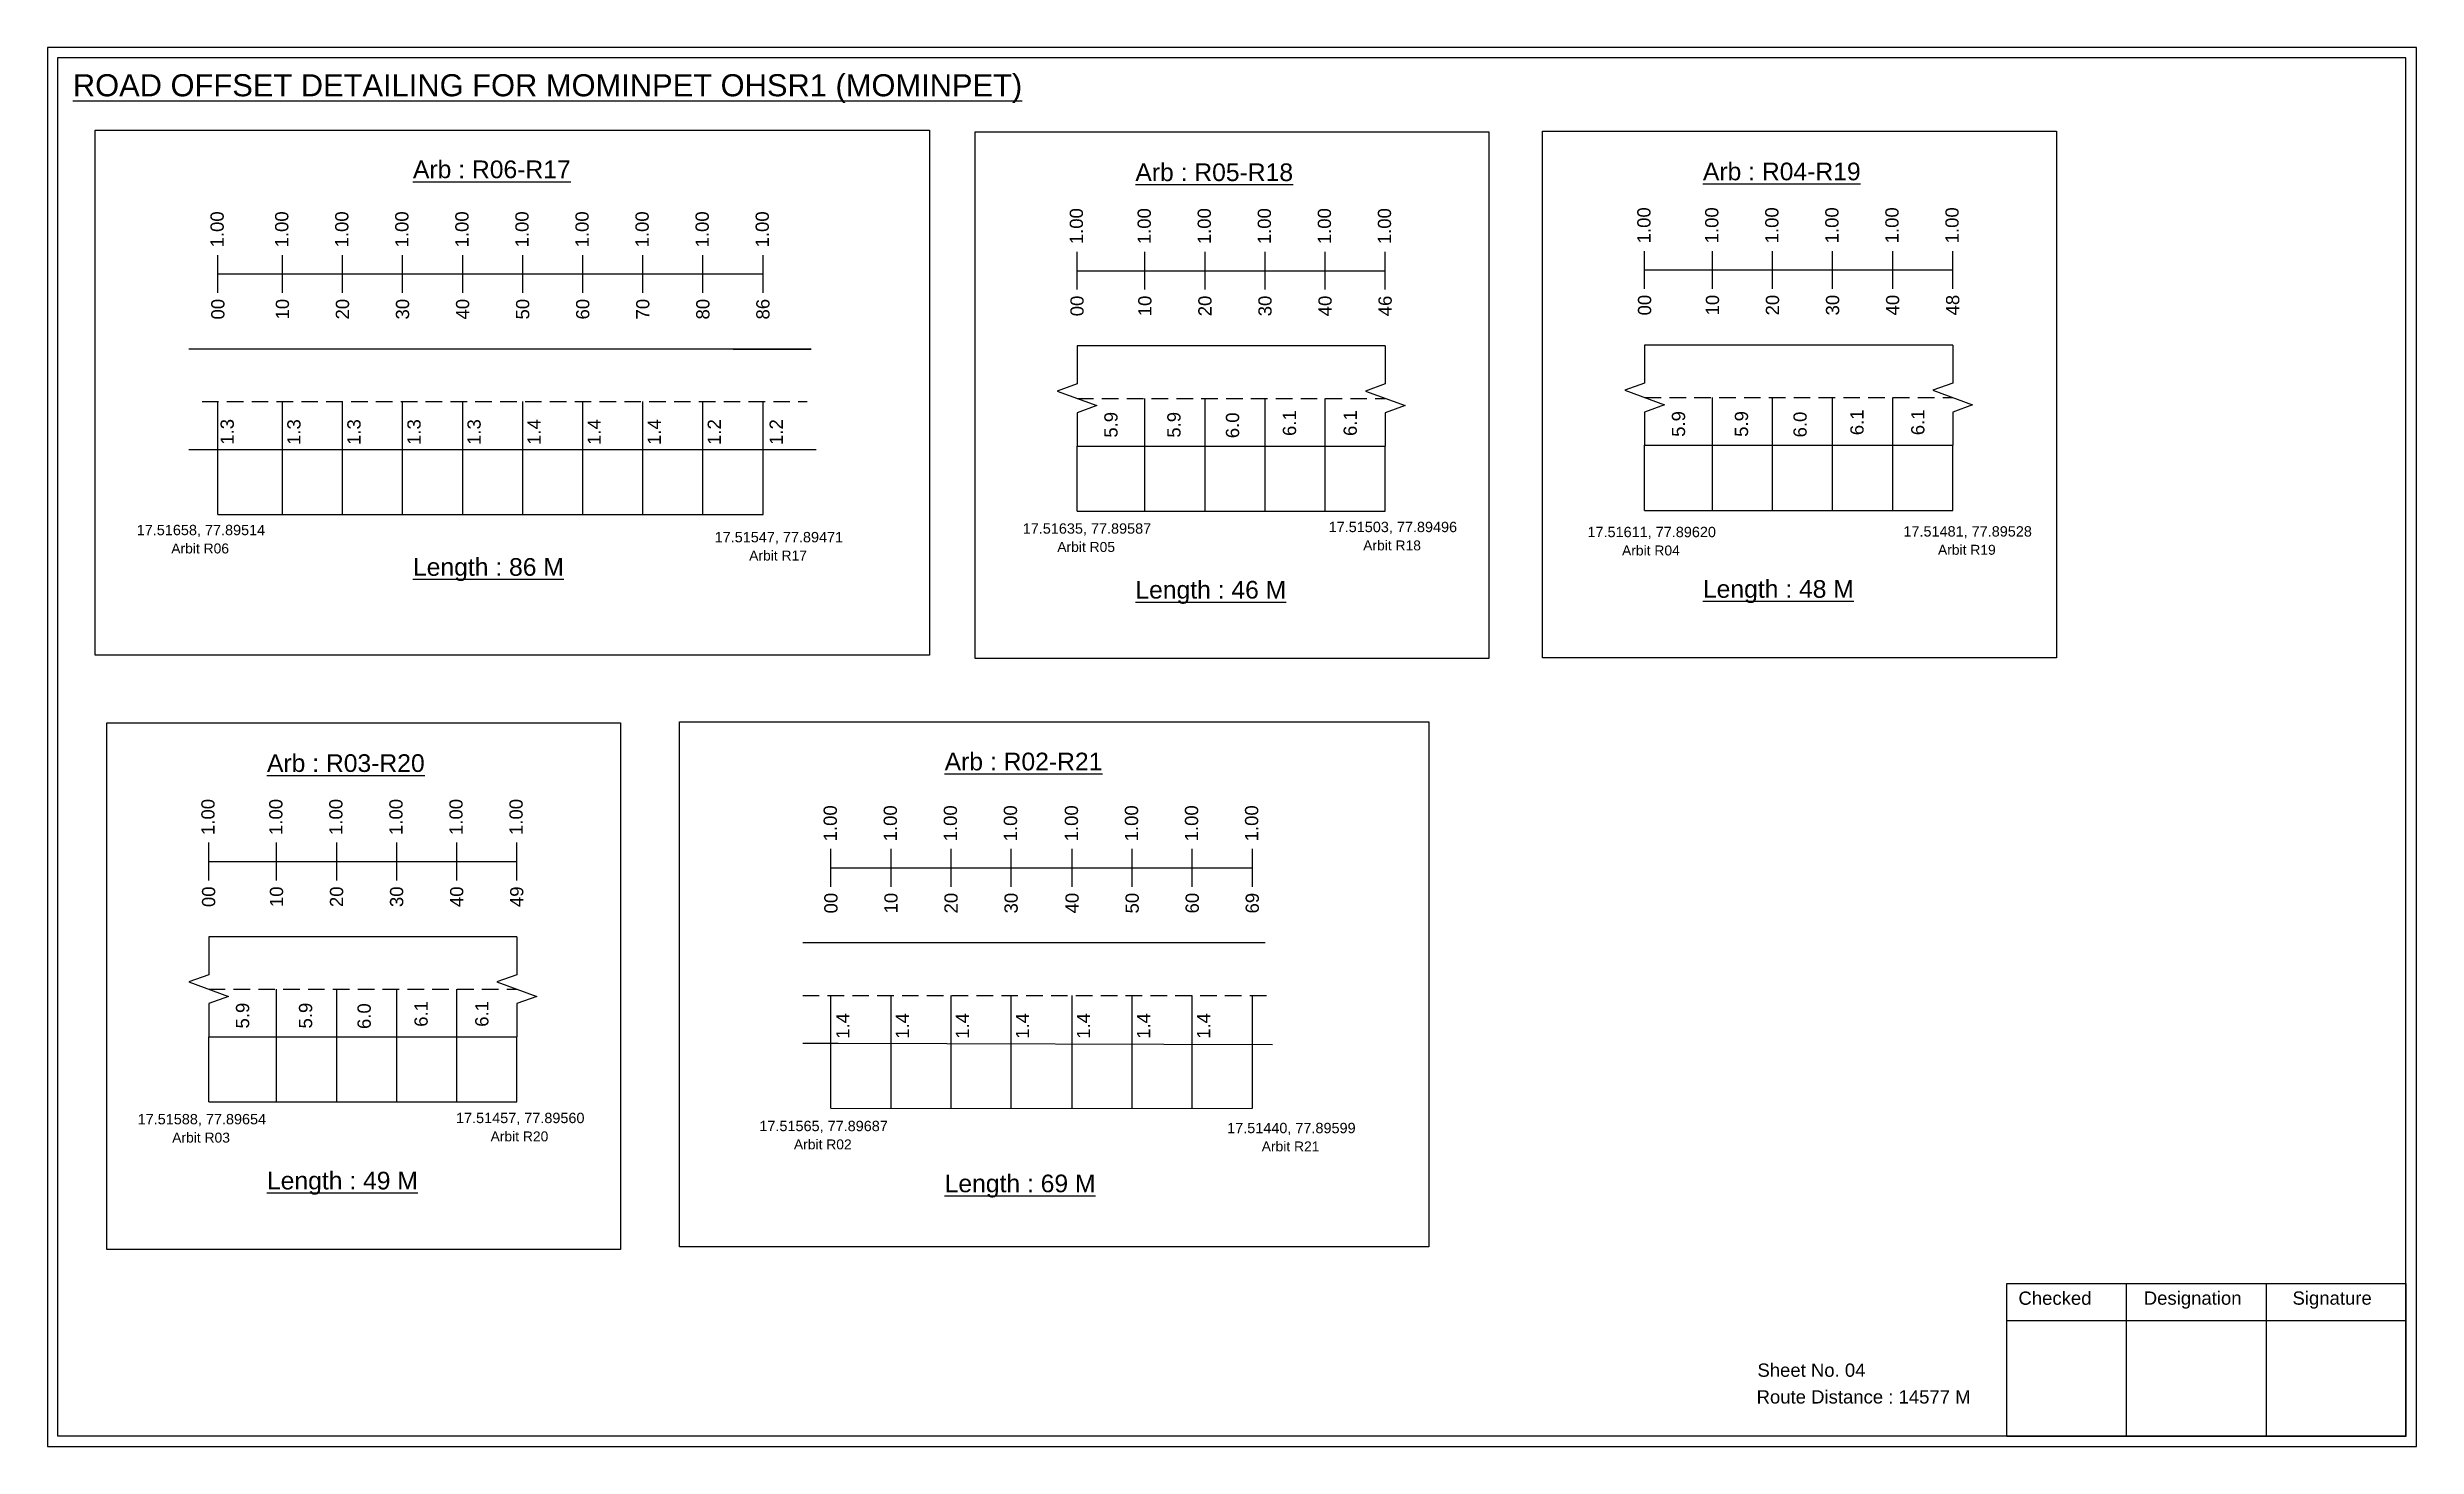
# Model space of a CAD drawing. Header units: inches. Extents: x 777 to 9331, y 1229 to 5049.
# Drawn here: x 5246 to 5782, y 4633 to 4950 of the extents above; entities that cross this region are included whole.
import ezdxf

# ---------------------------------------------------------------- set-up
doc = ezdxf.new("R2010")
doc.units = ezdxf.units.IN
doc.header["$MEASUREMENT"] = 0
doc.linetypes.add('DASHED2', pattern=[0.375, 0.25, -0.125])
doc.layers.add('PDF_Geometry', color=7, linetype='Continuous')
doc.layers.add('PDF_Text', color=5, linetype='Continuous')
doc.styles.add('PDF Arial', font='arial.ttf')
doc.styles.get("Standard").update_dxf_attribs({"font": 'arial.ttf'})

msp = doc.modelspace()

# ---------------------------------------------------------------- texts
at = {"color": 242, "true_color": 0xcd2027}
for s, height, p in [('%%UROAD OFFSET DETAILING FOR MOMINPET OHSR1 (MOMINPET)', 5, (5251.7, 4939.11)), ('%%UArb : R06-R17', 4, (5328.71, 4920.58)), ('%%UArb : R05-R18', 4, (5492.28, 4919.92)), ('%%UArb : R04-R19', 4, (5620.8, 4920.1)), ('%%ULength : 86 M', 4, (5328.71, 4830.58)), ('%%ULength : 46 M', 4, (5492.28, 4825.42)), ('%%ULength : 48 M', 4, (5620.8, 4825.6)), ('%%UArb : R02-R21', 4, (5449.1, 4786.54)), ('%%UArb : R03-R20', 4, (5295.65, 4786.18)), ('%%ULength : 49 M', 4, (5295.65, 4691.68)), ('%%ULength : 69 M', 4, (5449.1, 4691.04))]:
    msp.add_text(s, height=height, dxfattribs=at).set_placement(p)
at = {"color": 217, "true_color": 0x93278f}
for s, p in [('1.00', (5285.86, 4904.91)), ('1.00', (5300.49, 4904.91)), ('1.00', (5314.09, 4904.91)), ('1.00', (5327.69, 4904.91)), ('1.00', (5341.29, 4904.91)), ('1.00', (5354.89, 4904.91)), ('1.00', (5368.49, 4904.91)), ('1.00', (5382.09, 4904.91)), ('1.00', (5395.69, 4904.91)), ('1.00', (5409.29, 4904.91)), ('1.00', (5480.42, 4905.64)), ('1.00', (5495.78, 4905.64)), ('1.00', (5509.38, 4905.64)), ('1.00', (5522.98, 4905.64)), ('1.00', (5536.58, 4905.64)), ('1.00', (5550.18, 4905.64)), ('1.00', (5608.93, 4905.83)), ('1.00', (5624.3, 4905.83)), ('1.00', (5637.9, 4905.83)), ('1.00', (5651.5, 4905.83)), ('1.00', (5665.1, 4905.83)), ('1.00', (5678.7, 4905.83)), ('00', (5286.02, 4888.59)), ('10', (5300.64, 4888.59)), ('20', (5314.24, 4888.59)), ('30', (5327.84, 4888.59)), ('40', (5341.44, 4888.59)), ('50', (5355.04, 4888.59)), ('60', (5368.64, 4888.59)), ('70', (5382.24, 4888.59)), ('80', (5395.84, 4888.59)), ('86', (5409.44, 4888.59)), ('00', (5480.57, 4889.32)), ('10', (5495.93, 4889.32)), ('20', (5509.53, 4889.32)), ('30', (5523.13, 4889.32)), ('40', (5536.73, 4889.32)), ('46', (5550.33, 4889.32)), ('00', (5609.08, 4889.51)), ('10', (5624.45, 4889.51)), ('20', (5638.05, 4889.51)), ('30', (5651.65, 4889.51)), ('40', (5665.25, 4889.51)), ('48', (5678.85, 4889.51)), ('1.00', (5283.78, 4771.91)), ('1.00', (5299.15, 4771.91)), ('1.00', (5312.75, 4771.91)), ('1.00', (5326.35, 4771.91)), ('1.00', (5339.95, 4771.91)), ('1.00', (5353.55, 4771.91)), ('1.00', (5424.69, 4770.47)), ('1.00', (5438.29, 4770.47)), ('1.00', (5451.89, 4770.47)), ('1.00', (5465.49, 4770.47)), ('1.00', (5479.3, 4770.47)), ('1.00', (5492.9, 4770.47)), ('1.00', (5506.5, 4770.47)), ('1.00', (5520.1, 4770.47)), ('00', (5283.93, 4755.59)), ('10', (5299.3, 4755.59)), ('20', (5312.9, 4755.59)), ('30', (5326.5, 4755.59)), ('40', (5340.1, 4755.59)), ('49', (5353.7, 4755.59)), ('00', (5424.84, 4754.15)), ('10', (5438.44, 4754.15)), ('20', (5452.04, 4754.15)), ('30', (5465.64, 4754.15)), ('40', (5479.45, 4754.15)), ('50', (5493.05, 4754.15)), ('60', (5506.65, 4754.15)), ('69', (5520.25, 4754.15))]:
    msp.add_text(s, height=3, rotation=90, dxfattribs=at).set_placement(p)
for s, p in [('1.3', (5288.14, 4860.25)), ('1.3', (5303.24, 4860.2)), ('1.3', (5316.84, 4860.2)), ('1.3', (5330.44, 4860.2)), ('1.3', (5344.04, 4860.2)), ('1.4', (5357.64, 4860.2)), ('1.4', (5371.24, 4860.2)), ('1.4', (5384.84, 4860.2)), ('1.2', (5398.44, 4860.2)), ('1.2', (5412.46, 4860.2)), ('5.9', (5488.25, 4861.84)), ('5.9', (5502.51, 4861.84)), ('6.0', (5515.78, 4861.72)), ('6.1', (5528.67, 4862.22)), ('6.1', (5542.43, 4862.22)), ('5.9', (5616.76, 4862.03)), ('5.9', (5631.02, 4862.03)), ('6.0', (5644.29, 4861.9)), ('6.1', (5657.18, 4862.4)), ('6.1', (5670.95, 4862.4)), ('5.9', (5291.62, 4728.11)), ('5.9', (5305.88, 4728.11)), ('6.0', (5319.15, 4727.99)), ('6.1', (5332.04, 4728.49)), ('6.1', (5345.8, 4728.49)), ('1.4', (5427.54, 4725.77)), ('1.4', (5441.03, 4725.77)), ('1.4', (5454.63, 4725.77)), ('1.4', (5468.23, 4725.77)), ('1.4', (5482.04, 4725.77)), ('1.4', (5495.64, 4725.77)), ('1.4', (5509.24, 4725.77))]:
    msp.add_text(s, height=3, rotation=90).set_placement(p)
at = {"color": 5}
for s, height, p in [('17.51658, 77.89514', 2.34, (5266.16, 4839.77)), ('17.51547, 77.89471', 2.34, (5397.02, 4838.16)), ('17.51635, 77.89587', 2.34, (5466.78, 4840.11)), ('17.51503, 77.89496', 2.34, (5536.05, 4840.46)), ('17.51611, 77.89620', 2.34, (5594.66, 4839.32)), ('17.51481, 77.89528', 2.34, (5666.2, 4839.46)), ('Arbit R06', 2.246, (5273.98, 4835.64)), ('Arbit R17', 2.246, (5404.84, 4834.03)), ('Arbit R05', 2.246, (5474.6, 4835.98)), ('Arbit R18', 2.246, (5543.87, 4836.33)), ('Arbit R04', 2.246, (5602.48, 4835.19)), ('Arbit R19', 2.246, (5674.02, 4835.34)), ('17.51588, 77.89654', 2.34, (5266.37, 4706.42)), ('17.51457, 77.89560', 2.34, (5338.46, 4706.69)), ('Arbit R20', 2.246, (5346.28, 4702.56)), ('17.51565, 77.89687', 2.34, (5407.15, 4704.87)), ('17.51440, 77.89599', 2.34, (5513.07, 4704.41)), ('Arbit R03', 2.246, (5274.19, 4702.29)), ('Arbit R02', 2.246, (5414.97, 4700.75)), ('Arbit R21', 2.246, (5520.89, 4700.29))]:
    msp.add_text(s, height=height, dxfattribs=at).set_placement(p)
for s, p in [('Sheet No. 04', (5633.14, 4649.27)), ('Route Distance : 14577 M', (5632.95, 4643.22))]:
    msp.add_text(s, height=3).set_placement(p)
at = {"layer": 'PDF_Text', "color": 7, "attachment_point": 7, "style": 'PDF Arial'}
for s, insert, char_height in [('Checked', (5692.24, 4665.52), 3.001), ('Designation', (5720.62, 4664.68), 3.0006), ('Signature', (5754.3, 4664.68), 3.001)]:
    msp.add_mtext(s, dxfattribs=dict(at, insert=insert, char_height=char_height))

# ---------------------------------------------------------------- linework, layer by layer
at = {"color": 217, "true_color": 0x93278f}
for p, q in [((5479.09, 4895.35), (5479.09, 4903.9)), ((5494.46, 4895.35), (5494.46, 4903.9)), ((5508.06, 4895.35), (5508.06, 4903.9)), ((5521.66, 4895.35), (5521.66, 4903.9)), ((5535.26, 4895.35), (5535.26, 4903.9)), ((5548.86, 4895.35), (5548.86, 4903.9)), ((5607.6, 4895.53), (5607.6, 4904.09)), ((5622.97, 4895.53), (5622.97, 4904.09)), ((5636.57, 4895.53), (5636.57, 4904.09)), ((5650.17, 4895.53), (5650.17, 4904.09)), ((5663.77, 4895.53), (5663.77, 4904.09)), ((5677.37, 4895.53), (5677.37, 4904.09)), ((5284.54, 4894.61), (5284.54, 4903.17)), ((5284.54, 4898.89), (5407.97, 4898.96)), ((5299.17, 4894.61), (5299.17, 4903.17)), ((5312.77, 4894.61), (5312.77, 4903.17)), ((5326.37, 4894.61), (5326.37, 4903.17)), ((5339.97, 4894.61), (5339.97, 4903.17)), ((5353.57, 4894.61), (5353.57, 4903.17)), ((5367.17, 4894.61), (5367.17, 4903.17)), ((5380.77, 4894.61), (5380.77, 4903.17)), ((5394.37, 4894.61), (5394.37, 4903.17)), ((5407.97, 4894.61), (5407.97, 4903.17)), ((5479.09, 4899.62), (5548.86, 4899.62)), ((5607.6, 4899.8), (5677.37, 4899.8)), ((5282.46, 4761.61), (5282.46, 4770.17)), ((5297.83, 4761.61), (5297.83, 4770.17)), ((5311.43, 4761.61), (5311.43, 4770.17)), ((5325.03, 4761.61), (5325.03, 4770.17)), ((5338.63, 4761.61), (5338.63, 4770.17)), ((5352.23, 4761.61), (5352.23, 4770.17)), ((5282.46, 4765.88), (5352.23, 4765.88)), ((5423.36, 4760.18), (5423.36, 4768.74)), ((5423.36, 4764.45), (5518.78, 4764.51)), ((5436.96, 4760.18), (5436.96, 4768.74)), ((5450.56, 4760.18), (5450.56, 4768.74)), ((5464.16, 4760.18), (5464.16, 4768.74)), ((5477.98, 4760.18), (5477.98, 4768.74)), ((5491.58, 4760.18), (5491.58, 4768.74)), ((5505.18, 4760.18), (5505.18, 4768.74)), ((5518.78, 4760.18), (5518.78, 4768.74))]:
    msp.add_line(p, q, dxfattribs=at)
for p, q in [((5548.86, 4882.62), (5479.09, 4882.62)), ((5677.37, 4882.81), (5607.6, 4882.81)), ((5418.85, 4881.89), (5277.98, 4881.89)), ((5401.22, 4881.89), (5418.85, 4881.89)), ((5284.54, 4844.47), (5284.54, 4870)), ((5299.17, 4844.47), (5299.17, 4870)), ((5312.77, 4844.47), (5312.77, 4870)), ((5326.37, 4844.47), (5326.37, 4870)), ((5339.97, 4844.47), (5339.97, 4870)), ((5353.57, 4844.47), (5353.57, 4870)), ((5367.17, 4844.47), (5367.17, 4870)), ((5380.77, 4844.47), (5380.77, 4870)), ((5394.37, 4844.47), (5394.37, 4870)), ((5407.97, 4844.47), (5407.97, 4870)), ((5494.46, 4845.2), (5494.46, 4870.74)), ((5508.06, 4845.2), (5508.06, 4870.74)), ((5521.66, 4845.2), (5521.66, 4870.74)), ((5535.26, 4845.2), (5535.26, 4870.74)), ((5622.97, 4845.39), (5622.97, 4870.92)), ((5636.57, 4845.39), (5636.57, 4870.92)), ((5650.17, 4845.39), (5650.17, 4870.92)), ((5663.77, 4845.39), (5663.77, 4870.92)), ((5277.98, 4859.2), (5310.1, 4859.2)), ((5310.1, 4859.2), (5419.97, 4859.2)), ((5479.09, 4859.94), (5548.86, 4859.94)), ((5479.09, 4845.2), (5479.09, 4859.94)), ((5548.86, 4845.2), (5548.86, 4859.94)), ((5607.6, 4860.12), (5677.37, 4860.12)), ((5607.6, 4845.39), (5607.6, 4860.12)), ((5677.37, 4845.39), (5677.37, 4860.12)), ((5352.23, 4748.89), (5282.46, 4748.89)), ((5521.69, 4747.46), (5416.95, 4747.46)), ((5297.83, 4711.47), (5297.83, 4737)), ((5311.43, 4711.47), (5311.43, 4737)), ((5325.03, 4711.47), (5325.03, 4737)), ((5338.63, 4711.47), (5338.63, 4737)), ((5423.36, 4710.04), (5423.36, 4735.57)), ((5436.96, 4710.04), (5436.96, 4735.57)), ((5450.56, 4710.04), (5450.56, 4735.57)), ((5464.16, 4710.04), (5464.16, 4735.57)), ((5477.98, 4710.04), (5477.98, 4735.57)), ((5491.58, 4710.04), (5491.58, 4735.57)), ((5505.18, 4710.04), (5505.18, 4735.57)), ((5518.78, 4710.04), (5518.78, 4735.57)), ((5282.46, 4726.2), (5352.23, 4726.2)), ((5282.46, 4711.47), (5282.46, 4726.2)), ((5352.23, 4711.47), (5352.23, 4726.2)), ((5416.95, 4724.77), (5425.01, 4724.77)), ((5425.01, 4724.77), (5523.32, 4724.5))]:
    msp.add_line(p, q)
at = {"linetype": 'DASHED2', "ltscale": 15}
for p, q in [((5280.95, 4870), (5418, 4870)), ((5479.09, 4870.74), (5548.86, 4870.74)), ((5607.6, 4870.92), (5677.37, 4870.92)), ((5282.46, 4737), (5352.23, 4737)), ((5416.95, 4735.57), (5522.34, 4735.57))]:
    msp.add_line(p, q, dxfattribs=at)
at = {"color": 5}
for p, q in [((5284.54, 4844.47), (5407.97, 4844.47)), ((5479.09, 4845.2), (5548.86, 4845.2)), ((5607.6, 4845.39), (5677.37, 4845.39)), ((5282.46, 4711.47), (5352.23, 4711.47)), ((5423.36, 4710.03), (5518.78, 4710.04))]:
    msp.add_line(p, q, dxfattribs=at)
for points in [[(5256.76, 4931.42), (5445.69, 4931.42), (5445.69, 4812.59), (5256.76, 4812.59)], [(5455.99, 4931.04), (5572.34, 4931.04), (5572.34, 4811.83), (5455.99, 4811.83)], [(5584.5, 4931.23), (5700.85, 4931.23), (5700.85, 4812.02), (5584.5, 4812.02)], [(5259.36, 4797.31), (5375.71, 4797.31), (5375.71, 4678.1), (5259.36, 4678.1)], [(5389.09, 4797.51), (5558.7, 4797.51), (5558.7, 4678.69), (5389.09, 4678.69)]]:
    msp.add_lwpolyline(points, close=True)
at = {"linetype": 'Continuous'}
for points in [[(5479.09, 4882.62), (5479.09, 4874.01), (5474.59, 4872.38), (5483.59, 4869.1), (5479.09, 4867.46), (5479.09, 4859.94)], [(5548.86, 4882.62), (5548.86, 4874.01), (5544.36, 4872.38), (5553.36, 4869.1), (5548.86, 4867.46), (5548.86, 4859.94)], [(5607.6, 4882.81), (5607.6, 4874.2), (5603.1, 4872.56), (5612.1, 4869.29), (5607.6, 4867.65), (5607.6, 4860.12)], [(5677.37, 4882.81), (5677.37, 4874.2), (5672.87, 4872.56), (5681.87, 4869.29), (5677.37, 4867.65), (5677.37, 4860.12)], [(5282.46, 4748.89), (5282.46, 4740.28), (5277.96, 4738.64), (5286.96, 4735.37), (5282.46, 4733.73), (5282.46, 4726.2)], [(5352.23, 4748.89), (5352.23, 4740.28), (5347.73, 4738.64), (5356.72, 4735.37), (5352.23, 4733.73), (5352.23, 4726.2)]]:
    msp.add_lwpolyline(points, dxfattribs=at)
at = {"layer": 'PDF_Geometry'}
for points in [[(5245.93, 4950.18), (5245.93, 4633.47), (5782.4, 4633.47), (5782.4, 4950.18)], [(5248.25, 4947.85), (5248.25, 4635.89), (5779.98, 4635.89), (5779.98, 4947.85)]]:
    msp.add_lwpolyline(points, close=True, dxfattribs=at)
at = {"layer": 'PDF_Geometry', "color": 242, "true_color": 0xcc1f26}
msp.add_lwpolyline([(5779.98, 4635.79), (5689.64, 4635.79), (5689.64, 4670.41), (5779.98, 4670.41)], close=True, dxfattribs=at)
for points in [[(5716.62, 4670.41), (5716.62, 4635.79)], [(5748.35, 4670.41), (5748.35, 4635.79)], [(5689.64, 4662.03), (5779.98, 4662.03)]]:
    msp.add_lwpolyline(points, dxfattribs=at)

msp.set_redraw_order([(e.dxf.handle, doc.entitydb.next_handle()) for e in msp.query("TEXT MTEXT ATTDEF DIMENSION ARC_DIMENSION")])  # texts and dimensions are drawn at this point

doc.saveas('drawing.dxf')
